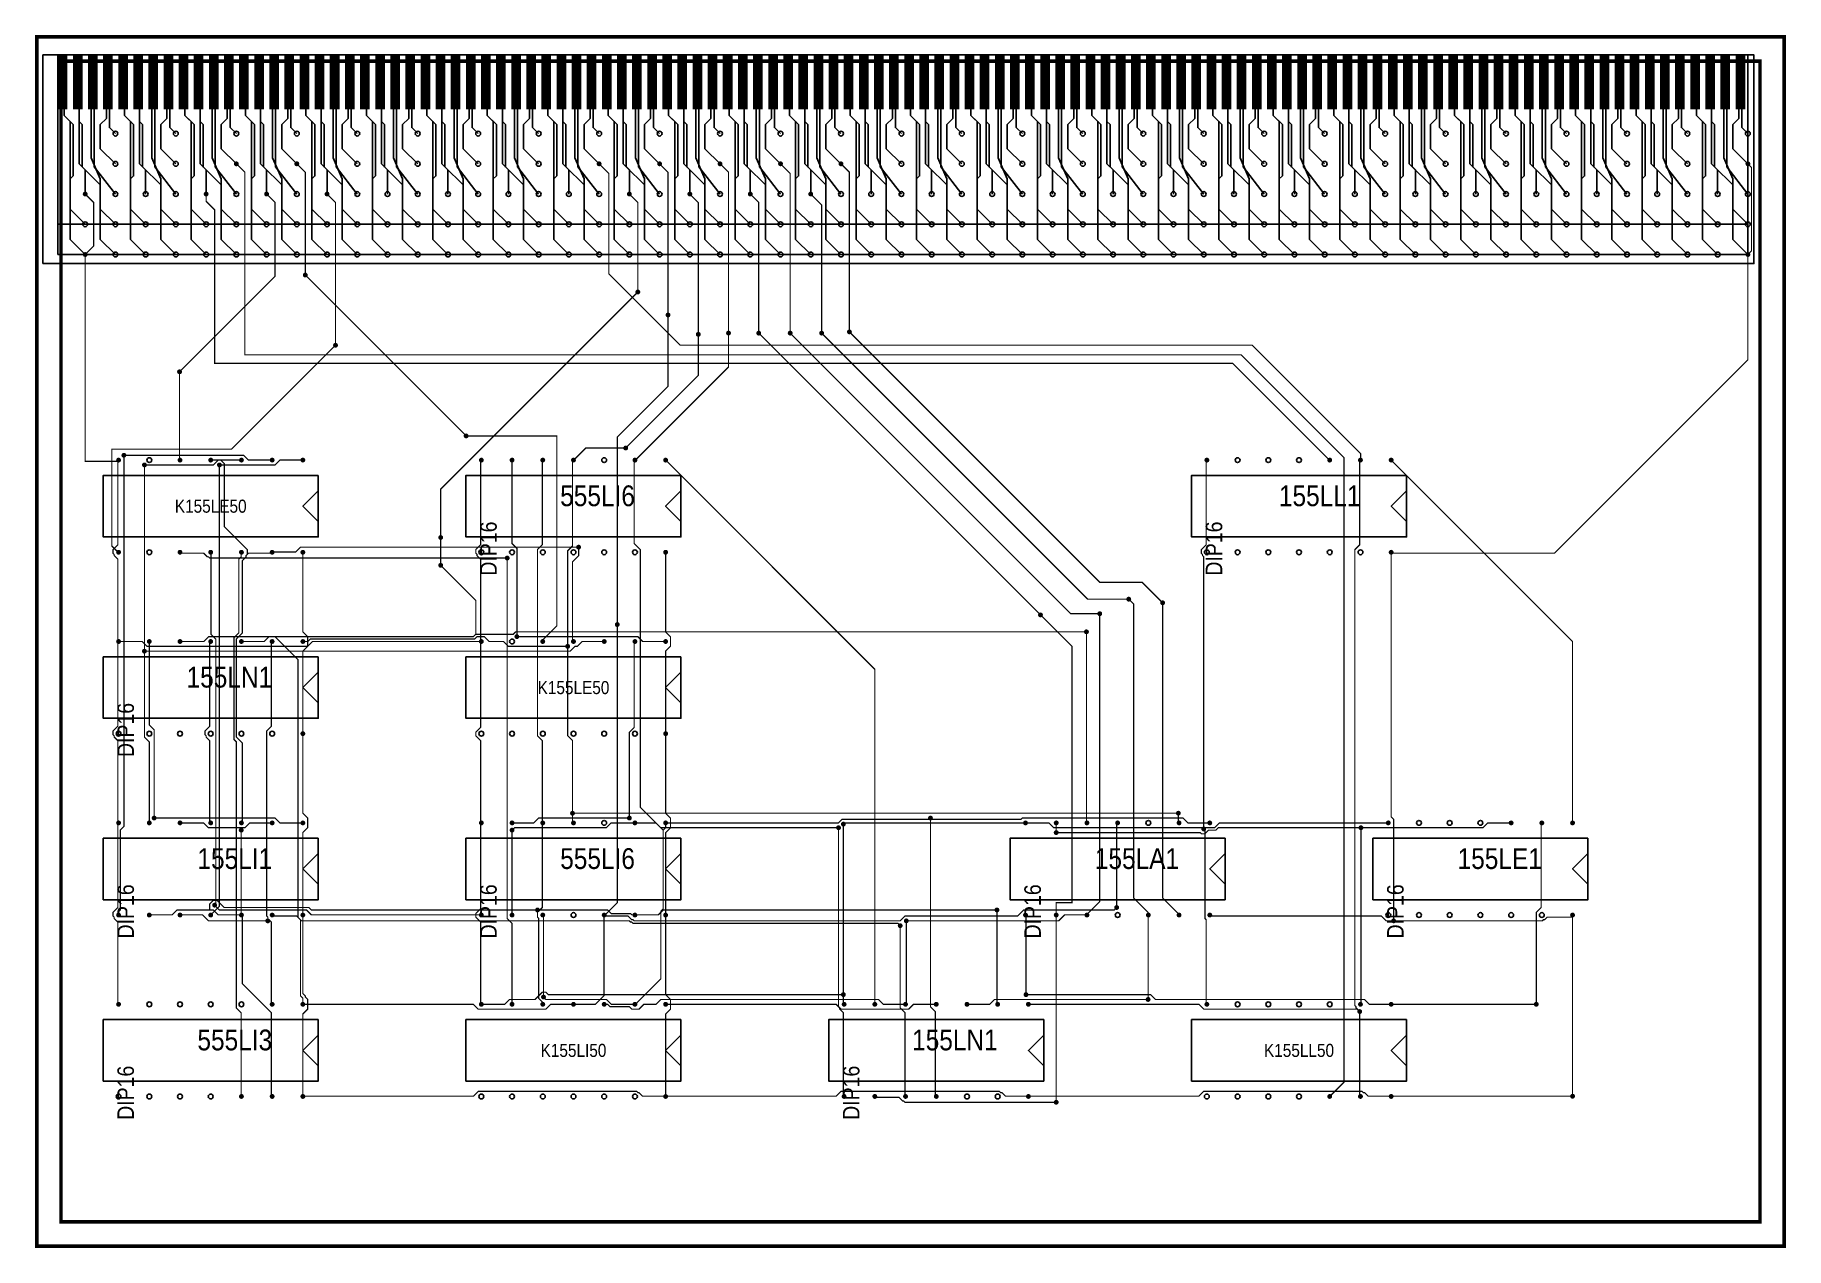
# Model space of a CAD drawing. Extents: x -2.4 to 12.1, y 2.4 to 12.5.
import ezdxf
from ezdxf.enums import TextEntityAlignment as Align

# ---------------------------------------------------------------- set-up
doc = ezdxf.new("R2010")
doc.units = 0
for name, color, linetype in [('COMP', 1, 'CONTINUOUS'), ('DEVICE', 5, 'CONTINUOUS'), ('PIN', 4, 'CONTINUOUS'), ('SLKSCR', 6, 'CONTINUOUS'), ('SOLDER', 2, 'CONTINUOUS')]:
    doc.layers.add(name, color=color, linetype=linetype)

msp = doc.modelspace()

# ---------------------------------------------------------------- texts
at = {"layer": 'DEVICE', "width": 0.88}
for s, p in [('555LI6', (2.586, 8.559)), ('155LL1', (8.586, 8.559)), ('155LN1', (-0.414, 7.059)), ('155LI1', (-0.414, 5.559)), ('555LI6', (2.586, 5.559)), ('155LA1', (7.086, 5.559)), ('155LE1', (10.086, 5.559)), ('555LI3', (-0.414, 4.059)), ('155LN1', (5.586, 4.059))]:
    msp.add_text(s, height=0.1717, dxfattribs=at).set_placement(p, align=Align.RIGHT)
for s, p in [('K155LE50', (-0.922, 8.559)), ('K155LE50', (2.078, 7.059)), ('K155LI50', (2.078, 4.059)), ('K155LL50', (8.078, 4.059))]:
    msp.add_text(s, height=0.108, dxfattribs=at).set_placement(p, align=Align.MIDDLE)
for p in [(1.443, 8.432), (7.443, 8.432), (-1.557, 6.932), (-1.557, 5.432), (1.443, 5.432), (5.943, 5.432), (8.943, 5.432), (-1.557, 3.932), (4.443, 3.932)]:
    msp.add_text('DIP16', height=0.1368, rotation=90, dxfattribs=at).set_placement(p, align=Align.RIGHT)

# ---------------------------------------------------------------- linework, layer by layer
at = {"layer": 'COMP'}
for points, const_width in [([(-2.147, 12.29), (-2.147, 11.84)], 0.08), ([(-2.022, 12.29), (-2.022, 11.84)], 0.08), ([(-1.897, 12.29), (-1.897, 11.84)], 0.08), ([(-1.772, 12.29), (-1.772, 11.84)], 0.08), ([(-1.647, 12.29), (-1.647, 11.84)], 0.08), ([(-1.522, 12.29), (-1.522, 11.84)], 0.08), ([(-1.397, 12.29), (-1.397, 11.84)], 0.08), ([(-1.272, 12.29), (-1.272, 11.84)], 0.08), ([(-1.147, 12.29), (-1.147, 11.84)], 0.08), ([(-1.022, 12.29), (-1.022, 11.84)], 0.08), ([(-0.897, 12.29), (-0.897, 11.84)], 0.08), ([(-0.772, 12.29), (-0.772, 11.84)], 0.08), ([(-0.647, 12.29), (-0.647, 11.84)], 0.08), ([(-0.522, 12.29), (-0.522, 11.84)], 0.08), ([(-0.397, 12.29), (-0.397, 11.84)], 0.08), ([(-0.272, 12.29), (-0.272, 11.84)], 0.08), ([(-0.147, 12.29), (-0.147, 11.84)], 0.08), ([(-0.022, 12.29), (-0.022, 11.84)], 0.08), ([(0.103, 12.29), (0.103, 11.84)], 0.08), ([(0.228, 12.29), (0.228, 11.84)], 0.08), ([(0.353, 12.29), (0.353, 11.84)], 0.08), ([(0.478, 12.29), (0.478, 11.84)], 0.08), ([(0.603, 12.29), (0.603, 11.84)], 0.08), ([(0.728, 12.29), (0.728, 11.84)], 0.08), ([(0.853, 12.29), (0.853, 11.84)], 0.08), ([(0.978, 12.29), (0.978, 11.84)], 0.08), ([(1.103, 12.29), (1.103, 11.84)], 0.08), ([(1.228, 12.29), (1.228, 11.84)], 0.08), ([(1.353, 12.29), (1.353, 11.84)], 0.08), ([(1.478, 12.29), (1.478, 11.84)], 0.08), ([(1.603, 12.29), (1.603, 11.84)], 0.08), ([(1.728, 12.29), (1.728, 11.84)], 0.08), ([(1.853, 12.29), (1.853, 11.84)], 0.08), ([(1.978, 12.29), (1.978, 11.84)], 0.08), ([(2.103, 12.29), (2.103, 11.84)], 0.08), ([(2.228, 12.29), (2.228, 11.84)], 0.08), ([(2.353, 12.29), (2.353, 11.84)], 0.08), ([(2.478, 12.29), (2.478, 11.84)], 0.08), ([(2.603, 12.29), (2.603, 11.84)], 0.08), ([(2.728, 12.29), (2.728, 11.84)], 0.08), ([(2.853, 12.29), (2.853, 11.84)], 0.08), ([(2.978, 12.29), (2.978, 11.84)], 0.08), ([(3.103, 12.29), (3.103, 11.84)], 0.08), ([(3.228, 12.29), (3.228, 11.84)], 0.08), ([(3.353, 12.29), (3.353, 11.84)], 0.08), ([(3.478, 12.29), (3.478, 11.84)], 0.08), ([(3.603, 12.29), (3.603, 11.84)], 0.08), ([(3.728, 12.29), (3.728, 11.84)], 0.08), ([(3.853, 12.29), (3.853, 11.84)], 0.08), ([(3.978, 12.29), (3.978, 11.84)], 0.08), ([(4.103, 12.29), (4.103, 11.84)], 0.08), ([(4.228, 12.29), (4.228, 11.84)], 0.08), ([(4.353, 12.29), (4.353, 11.84)], 0.08), ([(4.478, 12.29), (4.478, 11.84)], 0.08), ([(4.603, 12.29), (4.603, 11.84)], 0.08), ([(4.728, 12.29), (4.728, 11.84)], 0.08), ([(4.853, 12.29), (4.853, 11.84)], 0.08), ([(4.978, 12.29), (4.978, 11.84)], 0.08), ([(5.103, 12.29), (5.103, 11.84)], 0.08), ([(5.228, 12.29), (5.228, 11.84)], 0.08), ([(5.353, 12.29), (5.353, 11.84)], 0.08), ([(5.478, 12.29), (5.478, 11.84)], 0.08), ([(5.603, 12.29), (5.603, 11.84)], 0.08), ([(5.728, 12.29), (5.728, 11.84)], 0.08), ([(5.853, 12.29), (5.853, 11.84)], 0.08), ([(5.978, 12.29), (5.978, 11.84)], 0.08), ([(6.103, 12.29), (6.103, 11.84)], 0.08), ([(6.228, 12.29), (6.228, 11.84)], 0.08), ([(6.353, 12.29), (6.353, 11.84)], 0.08), ([(6.478, 12.29), (6.478, 11.84)], 0.08), ([(6.603, 12.29), (6.603, 11.84)], 0.08), ([(6.728, 12.29), (6.728, 11.84)], 0.08), ([(6.853, 12.29), (6.853, 11.84)], 0.08), ([(6.978, 12.29), (6.978, 11.84)], 0.08), ([(7.103, 12.29), (7.103, 11.84)], 0.08), ([(7.228, 12.29), (7.228, 11.84)], 0.08), ([(7.353, 12.29), (7.353, 11.84)], 0.08), ([(7.478, 12.29), (7.478, 11.84)], 0.08), ([(7.603, 12.29), (7.603, 11.84)], 0.08), ([(7.728, 12.29), (7.728, 11.84)], 0.08), ([(7.853, 12.29), (7.853, 11.84)], 0.08), ([(7.978, 12.29), (7.978, 11.84)], 0.08), ([(8.103, 12.29), (8.103, 11.84)], 0.08), ([(8.228, 12.29), (8.228, 11.84)], 0.08), ([(8.353, 12.29), (8.353, 11.84)], 0.08), ([(8.478, 12.29), (8.478, 11.84)], 0.08), ([(8.603, 12.29), (8.603, 11.84)], 0.08), ([(8.728, 12.29), (8.728, 11.84)], 0.08), ([(8.853, 12.29), (8.853, 11.84)], 0.08), ([(8.978, 12.29), (8.978, 11.84)], 0.08), ([(9.103, 12.29), (9.103, 11.84)], 0.08), ([(9.228, 12.29), (9.228, 11.84)], 0.08), ([(9.353, 12.29), (9.353, 11.84)], 0.08), ([(9.478, 12.29), (9.478, 11.84)], 0.08), ([(9.603, 12.29), (9.603, 11.84)], 0.08), ([(9.728, 12.29), (9.728, 11.84)], 0.08), ([(9.853, 12.29), (9.853, 11.84)], 0.08), ([(9.978, 12.29), (9.978, 11.84)], 0.08), ([(10.103, 12.29), (10.103, 11.84)], 0.08), ([(10.228, 12.29), (10.228, 11.84)], 0.08), ([(10.353, 12.29), (10.353, 11.84)], 0.08), ([(10.478, 12.29), (10.478, 11.84)], 0.08), ([(10.603, 12.29), (10.603, 11.84)], 0.08), ([(10.728, 12.29), (10.728, 11.84)], 0.08), ([(10.853, 12.29), (10.853, 11.84)], 0.08), ([(10.978, 12.29), (10.978, 11.84)], 0.08), ([(11.103, 12.29), (11.103, 11.84)], 0.08), ([(11.228, 12.29), (11.228, 11.84)], 0.08), ([(11.353, 12.29), (11.353, 11.84)], 0.08), ([(11.478, 12.29), (11.478, 11.84)], 0.08), ([(11.603, 12.29), (11.603, 11.84)], 0.08), ([(11.728, 12.29), (11.728, 11.84)], 0.08), ([(-0.46, 11.14), (-0.39, 11.07), (-0.39, 10.46), (-1.18, 9.67)], 0.01), ([(-0.14, 10.47), (1.19, 9.14)], 0.01), ([(2.61, 10.33), (0.98, 8.7), (0.98, 8.3)], 0.01), ([(2.86, 10.14), (2.86, 9.55), (2.44, 9.13), (2.44, 7.58)], 0.01), ([(3.36, 9.99), (3.36, 9.71), (2.59, 8.94), (2.586, 8.94), (2.58, 8.94)], 0.01), ([(3.61, 9.99), (5.94, 7.66)], 0.01), ([(3.87, 9.99), (6.19, 7.67), (6.43, 7.67)], 0.01), ([(4.13, 9.99), (6.33, 7.79), (6.67, 7.79)], 0.01), ([(4.36, 10), (6.43, 7.93), (6.78, 7.93), (6.95, 7.76)], 0.01), ([(0.11, 9.89), (-0.75, 9.03), (-1.74, 9.03), (-1.74, 8.23), (-1.7, 8.19)], 0.01), ([(3.11, 9.98), (3.11, 9.64), (2.51, 9.04)], 0.01), ([(-1.64, 8.98), (-0.65, 8.98), (-0.61, 8.94), (-0.414, 8.94)], 0.01), ([(-1.47, 8.9), (-0.9, 8.9), (-0.86, 8.94), (-0.668, 8.94)], 0.01), ([(-0.85, 8.9), (-0.39, 8.9), (-0.35, 8.94), (-0.16, 8.94)], 0.01), ([(10.34, 5.94), (10.34, 7.44), (8.84, 8.94)], 0.01), ([(1.53, 8.13), (-0.93, 8.13), (-0.94, 8.14), (-0.95, 8.14), (-0.98, 8.17), (-1.17, 8.17), (-1.176, 8.178)], 0.01), ([(2.12, 8.22), (-0.18, 8.22), (-0.22, 8.18), (-0.41, 8.18), (-0.414, 8.178)], 0.01), ([(0.98, 8.07), (1.27, 7.78), (1.27, 7.5)], 0.01), ([(1.316, 7.44), (-0.08, 7.44), (-0.12, 7.4), (-1.45, 7.4), (-1.49, 7.44), (-1.684, 7.44)], 0.01), ([(2.332, 7.44), (2.15, 7.44), (2.11, 7.4), (2.09, 7.4), (2.05, 7.36), (-1.47, 7.36)], 0.01), ([(6.32, 7.52), (1.6, 7.52), (1.58, 7.5), (1.27, 7.5), (1.25, 7.48), (-0.94, 7.48), (-0.98, 7.44), (-1.176, 7.44)], 0.01), ([(-0.16, 7.44), (-0.12, 7.44), (-0.1, 7.46), (1.26, 7.46), (1.28, 7.48), (1.34, 7.48), (1.38, 7.44), (1.5, 7.44), (1.54, 7.4), (2.03, 7.4)], 0.01), ([(1.61, 7.48), (2.61, 7.48), (2.65, 7.44), (2.84, 7.44)], 0.01), ([(-1.39, 5.98), (-0.39, 5.98), (-0.35, 5.94), (-0.16, 5.94)], 0.01), ([(-0.414, 5.94), (-0.6, 5.94), (-0.64, 5.9), (-0.67, 5.9), (-0.94, 5.9), (-0.98, 5.94), (-1.176, 5.94)], 0.01), ([(1.57, 5.94), (1.75, 5.94), (1.79, 5.98), (2.54, 5.98)], 0.01), ([(1.57, 5.88), (1.59, 5.9), (2.35, 5.9), (2.39, 5.94), (2.586, 5.94)], 0.01), ([(7.08, 6.02), (2.07, 6.02)], 0.01), ([(4.27, 5.9), (2.8, 5.9), (2.76, 5.94), (2.586, 5.94)], 0.01), ([(7.34, 5.94), (7.16, 5.94), (7.12, 5.98), (5.79, 5.98), (5.78, 5.97), (5.03, 5.97), (4.3, 5.97), (4.27, 5.94), (2.84, 5.94)], 0.01), ([(5.816, 5.94), (4.32, 5.94), (4.31, 5.93)], 0.01), ([(5.03, 5.98), (5.03, 5.97)], 0.01), ([(8.816, 5.94), (7.42, 5.94), (7.38, 5.9), (7.29, 5.9), (6.05, 5.9), (6.01, 5.94), (5.816, 5.94)], 0.01), ([(8.59, 5.9), (9.6, 5.9), (9.64, 5.94), (9.832, 5.94)], 0.01), ([(-0.67, 5.88), (-0.67, 5.9)], 0.01), ([(6.07, 5.86), (7.26, 5.86), (7.27, 5.85), (7.3, 5.85), (7.33, 5.88), (7.39, 5.88), (7.41, 5.9), (8.59, 5.9)], 0.01), ([(7.29, 5.89), (7.29, 5.9)], 0.01), ([(-1.425, 5.18), (-1.24, 5.18), (-1.2, 5.22), (-0.93, 5.22), (-0.9, 5.22), (-0.86, 5.18), (-0.67, 5.18), (-0.668, 5.178)], 0.01), ([(5.58, 5.22), (2.82, 5.22), (2.78, 5.18), (2.59, 5.18), (2.586, 5.178), (2.58, 5.18), (2.56, 5.18), (2.55, 5.19), (2.39, 5.19), (2.36, 5.22), (1.78, 5.22), (-0.09, 5.22), (-0.11, 5.24), (-0.81, 5.24), (-0.87, 5.3), (-0.9, 5.3), (-0.93, 5.27), (-0.93, 5.22)], 0.01), ([(1.316, 5.178), (1.31, 5.18), (-0.09, 5.18), (-0.13, 5.22), (-0.85, 5.22), (-0.89, 5.26)], 0.01), ([(6.57, 5.24), (6.55, 5.22), (5.8, 5.22), (5.75, 5.17), (4.82, 5.17), (4.78, 5.13), (2.58, 5.13), (2.57, 5.14), (2.56, 5.14), (2.53, 5.17), (2.34, 5.17), (2.332, 5.178)], 0.01), ([(-1.43, 5.178), (-1.43, 5.175)], 0.01), ([(-1.176, 5.178), (-1.17, 5.18), (-0.99, 5.18), (-0.94, 5.13), (-0.45, 5.13)], 0.01), ([(4.78, 5.09), (4.76, 5.11), (2.57, 5.11), (2.56, 5.12), (2.55, 5.12), (2.54, 5.13), (-0.17, 5.13), (-0.21, 5.17), (-0.41, 5.17), (-0.414, 5.178)], 0.01), ([(6.324, 5.178), (6.32, 5.18), (6.14, 5.18), (6.09, 5.13), (4.83, 5.13)], 0.01), ([(7.34, 5.178), (7.34, 5.175)], 0.01), ([(7.345, 5.17), (8.76, 5.17), (8.8, 5.13), (8.86, 5.13), (10.09, 5.13), (10.1, 5.14), (10.11, 5.14), (10.13, 5.16), (10.33, 5.16), (10.34, 5.17), (10.34, 5.178)], 0.01), ([(4.31, 4.52), (1.87, 4.52), (1.85, 4.54), (1.82, 4.54), (1.76, 4.48), (1.55, 4.48), (1.51, 4.44), (1.316, 4.44)], 0.01), ([(1.83, 4.5), (1.85, 4.48), (2.35, 4.48), (2.39, 4.44), (2.586, 4.44)], 0.01), ([(8.84, 4.44), (8.66, 4.44), (8.62, 4.48), (6.89, 4.48), (6.85, 4.52), (5.82, 4.52)], 0.01), ([(2.078, 4.44), (1.89, 4.44), (1.85, 4.4), (1.29, 4.4), (1.25, 4.44), (-0.16, 4.44)], 0.01), ([(4.824, 4.44), (4.64, 4.44), (4.6, 4.48), (2.8, 4.48), (2.76, 4.44), (2.66, 4.44), (2.62, 4.4), (2.56, 4.4), (2.54, 4.42), (2.38, 4.42), (2.36, 4.44), (2.332, 4.44)], 0.01), ([(5.078, 4.44), (4.89, 4.44), (4.85, 4.4), (4.29, 4.4), (4.25, 4.44), (2.84, 4.44)], 0.01), ([(6.83, 4.48), (5.56, 4.48), (5.52, 4.44), (5.332, 4.44)], 0.01), ([(8.58, 4.38), (8.56, 4.4), (7.29, 4.4), (7.25, 4.44), (5.84, 4.44)], 0.01), ([(10.04, 4.44), (8.84, 4.44)], 0.01), ([(-0.16, 3.678), (-0.16, 3.675)], 0.01), ([(-0.155, 3.68), (1.25, 3.68), (1.29, 3.72), (2.6, 3.72), (2.61, 3.71), (2.62, 3.71), (2.65, 3.68), (2.835, 3.68)], 0.01), ([(2.84, 3.678), (2.84, 3.675)], 0.01), ([(2.84, 3.675), (2.84, 3.678)], 0.01), ([(2.845, 3.68), (4.25, 3.68), (4.29, 3.72), (5.6, 3.72), (5.61, 3.71), (5.62, 3.71), (5.65, 3.68), (5.835, 3.68)], 0.01), ([(4.57, 3.675), (4.57, 3.678)], 0.01), ([(6.07, 3.63), (4.82, 3.63), (4.81, 3.64), (4.8, 3.64), (4.77, 3.67), (4.575, 3.67)], 0.01), ([(5.84, 3.675), (5.84, 3.678)], 0.01), ([(5.84, 3.678), (5.84, 3.675)], 0.01), ([(5.845, 3.68), (7.25, 3.68), (7.29, 3.72), (8.6, 3.72), (8.61, 3.71), (8.62, 3.71), (8.65, 3.68), (8.835, 3.68)], 0.01), ([(8.84, 3.675), (8.84, 3.678)], 0.01), ([(8.84, 3.678), (8.84, 3.675)], 0.01), ([(8.845, 3.68), (10.34, 3.68)], 0.01)]:
    msp.add_lwpolyline(points, dxfattribs=dict(at, const_width=const_width))
msp.add_lwpolyline([(-2.185, 10.89), (-2.185, 12.29), (11.79, 12.29), (11.79, 10.89), (-2.185, 10.89)], close=True, dxfattribs=at)
for points in [[(-2.135, 11.84), (-2.135, 11.79), (-2.06, 11.715), (-2.06, 11.29), (-2.085, 11.265), (-2.085, 11.015), (-1.96, 10.89)], [(-2.01, 11.84), (-2.01, 11.74), (-1.985, 11.715), (-1.985, 11.365), (-1.835, 11.215), (-1.835, 11.015), (-1.71, 10.89)], [(-1.885, 11.84), (-1.885, 11.365), (-1.71, 11.14)], [(-1.76, 11.84), (-1.76, 11.69), (-1.71, 11.64)], [(-1.635, 11.84), (-1.635, 11.79), (-1.56, 11.715), (-1.56, 11.29), (-1.585, 11.265), (-1.585, 11.015), (-1.46, 10.89)], [(-1.51, 11.84), (-1.51, 11.74), (-1.485, 11.715), (-1.485, 11.365), (-1.335, 11.215), (-1.335, 11.015), (-1.21, 10.89)], [(-1.385, 11.84), (-1.385, 11.365), (-1.21, 11.14)], [(-1.26, 11.84), (-1.26, 11.69), (-1.21, 11.64)], [(-1.135, 11.84), (-1.135, 11.79), (-1.06, 11.715), (-1.06, 11.29), (-1.085, 11.265), (-1.085, 11.015), (-0.96, 10.89)], [(-1.01, 11.84), (-1.01, 11.74), (-0.985, 11.715), (-0.985, 11.365), (-0.835, 11.215), (-0.835, 11.015), (-0.71, 10.89)], [(-0.885, 11.84), (-0.885, 11.365), (-0.71, 11.14)], [(-0.76, 11.84), (-0.76, 11.69), (-0.71, 11.64)], [(-0.635, 11.84), (-0.635, 11.79), (-0.56, 11.715), (-0.56, 11.29), (-0.585, 11.265), (-0.585, 11.015), (-0.46, 10.89)], [(-0.51, 11.84), (-0.51, 11.74), (-0.485, 11.715), (-0.485, 11.365), (-0.335, 11.215), (-0.335, 11.015), (-0.21, 10.89)], [(-0.385, 11.84), (-0.385, 11.365), (-0.21, 11.14)], [(-0.26, 11.84), (-0.26, 11.69), (-0.21, 11.64)], [(-0.135, 11.84), (-0.135, 11.79), (-0.06, 11.715), (-0.06, 11.29), (-0.085, 11.265), (-0.085, 11.015), (0.04, 10.89)], [(-0.01, 11.84), (-0.01, 11.74), (0.015, 11.715), (0.015, 11.365), (0.165, 11.215), (0.165, 11.015), (0.29, 10.89)], [(0.115, 11.84), (0.115, 11.365), (0.29, 11.14)], [(0.24, 11.84), (0.24, 11.69), (0.29, 11.64)], [(0.365, 11.84), (0.365, 11.79), (0.44, 11.715), (0.44, 11.29), (0.415, 11.265), (0.415, 11.015), (0.54, 10.89)], [(0.49, 11.84), (0.49, 11.74), (0.515, 11.715), (0.515, 11.365), (0.665, 11.215), (0.665, 11.015), (0.79, 10.89)], [(0.615, 11.84), (0.615, 11.365), (0.79, 11.14)], [(0.74, 11.84), (0.74, 11.69), (0.79, 11.64)], [(0.865, 11.84), (0.865, 11.79), (0.94, 11.715), (0.94, 11.29), (0.915, 11.265), (0.915, 11.015), (1.04, 10.89)], [(0.99, 11.84), (0.99, 11.74), (1.015, 11.715), (1.015, 11.365), (1.165, 11.215), (1.165, 11.015), (1.29, 10.89)], [(1.115, 11.84), (1.115, 11.365), (1.29, 11.14)], [(1.24, 11.84), (1.24, 11.69), (1.29, 11.64)], [(1.365, 11.84), (1.365, 11.79), (1.44, 11.715), (1.44, 11.29), (1.415, 11.265), (1.415, 11.015), (1.54, 10.89)], [(1.49, 11.84), (1.49, 11.74), (1.515, 11.715), (1.515, 11.365), (1.665, 11.215), (1.665, 11.015), (1.79, 10.89)], [(1.615, 11.84), (1.615, 11.365), (1.79, 11.14)], [(1.74, 11.84), (1.74, 11.69), (1.79, 11.64)], [(1.865, 11.84), (1.865, 11.79), (1.94, 11.715), (1.94, 11.29), (1.915, 11.265), (1.915, 11.015), (2.04, 10.89)], [(1.99, 11.84), (1.99, 11.74), (2.015, 11.715), (2.015, 11.365), (2.165, 11.215), (2.165, 11.015), (2.29, 10.89)], [(2.115, 11.84), (2.115, 11.365), (2.29, 11.14)], [(2.24, 11.84), (2.24, 11.69), (2.29, 11.64)], [(2.365, 11.84), (2.365, 11.79), (2.44, 11.715), (2.44, 11.29), (2.415, 11.265), (2.415, 11.015), (2.54, 10.89)], [(2.49, 11.84), (2.49, 11.74), (2.515, 11.715), (2.515, 11.365), (2.665, 11.215), (2.665, 11.015), (2.79, 10.89)], [(2.615, 11.84), (2.615, 11.365), (2.79, 11.14)], [(2.74, 11.84), (2.74, 11.69), (2.79, 11.64)], [(2.865, 11.84), (2.865, 11.79), (2.94, 11.715), (2.94, 11.29), (2.915, 11.265), (2.915, 11.015), (3.04, 10.89)], [(2.99, 11.84), (2.99, 11.74), (3.015, 11.715), (3.015, 11.365), (3.165, 11.215), (3.165, 11.015), (3.29, 10.89)], [(3.115, 11.84), (3.115, 11.365), (3.29, 11.14)], [(3.24, 11.84), (3.24, 11.69), (3.29, 11.64)], [(3.365, 11.84), (3.365, 11.79), (3.44, 11.715), (3.44, 11.29), (3.415, 11.265), (3.415, 11.015), (3.54, 10.89)], [(3.49, 11.84), (3.49, 11.74), (3.515, 11.715), (3.515, 11.365), (3.665, 11.215), (3.665, 11.015), (3.79, 10.89)], [(3.615, 11.84), (3.615, 11.365), (3.79, 11.14)], [(3.74, 11.84), (3.74, 11.69), (3.79, 11.64)], [(3.865, 11.84), (3.865, 11.79), (3.94, 11.715), (3.94, 11.29), (3.915, 11.265), (3.915, 11.015), (4.04, 10.89)], [(3.99, 11.84), (3.99, 11.74), (4.015, 11.715), (4.015, 11.365), (4.165, 11.215), (4.165, 11.015), (4.29, 10.89)], [(4.115, 11.84), (4.115, 11.365), (4.29, 11.14)], [(4.24, 11.84), (4.24, 11.69), (4.29, 11.64)], [(4.365, 11.84), (4.365, 11.79), (4.44, 11.715), (4.44, 11.29), (4.415, 11.265), (4.415, 11.015), (4.54, 10.89)], [(4.49, 11.84), (4.49, 11.74), (4.515, 11.715), (4.515, 11.365), (4.665, 11.215), (4.665, 11.015), (4.79, 10.89)], [(4.615, 11.84), (4.615, 11.365), (4.79, 11.14)], [(4.74, 11.84), (4.74, 11.69), (4.79, 11.64)], [(4.865, 11.84), (4.865, 11.79), (4.94, 11.715), (4.94, 11.29), (4.915, 11.265), (4.915, 11.015), (5.04, 10.89)], [(4.99, 11.84), (4.99, 11.74), (5.015, 11.715), (5.015, 11.365), (5.165, 11.215), (5.165, 11.015), (5.29, 10.89)], [(5.115, 11.84), (5.115, 11.365), (5.29, 11.14)], [(5.24, 11.84), (5.24, 11.69), (5.29, 11.64)], [(5.365, 11.84), (5.365, 11.79), (5.44, 11.715), (5.44, 11.29), (5.415, 11.265), (5.415, 11.015), (5.54, 10.89)], [(5.49, 11.84), (5.49, 11.74), (5.515, 11.715), (5.515, 11.365), (5.665, 11.215), (5.665, 11.015), (5.79, 10.89)], [(5.615, 11.84), (5.615, 11.365), (5.79, 11.14)], [(5.74, 11.84), (5.74, 11.69), (5.79, 11.64)], [(5.865, 11.84), (5.865, 11.79), (5.94, 11.715), (5.94, 11.29), (5.915, 11.265), (5.915, 11.015), (6.04, 10.89)], [(5.99, 11.84), (5.99, 11.74), (6.015, 11.715), (6.015, 11.365), (6.165, 11.215), (6.165, 11.015), (6.29, 10.89)], [(6.115, 11.84), (6.115, 11.365), (6.29, 11.14)], [(6.24, 11.84), (6.24, 11.69), (6.29, 11.64)], [(6.365, 11.84), (6.365, 11.79), (6.44, 11.715), (6.44, 11.29), (6.415, 11.265), (6.415, 11.015), (6.54, 10.89)], [(6.49, 11.84), (6.49, 11.74), (6.515, 11.715), (6.515, 11.365), (6.665, 11.215), (6.665, 11.015), (6.79, 10.89)], [(6.615, 11.84), (6.615, 11.365), (6.79, 11.14)], [(6.74, 11.84), (6.74, 11.69), (6.79, 11.64)], [(6.865, 11.84), (6.865, 11.79), (6.94, 11.715), (6.94, 11.29), (6.915, 11.265), (6.915, 11.015), (7.04, 10.89)], [(6.99, 11.84), (6.99, 11.74), (7.015, 11.715), (7.015, 11.365), (7.165, 11.215), (7.165, 11.015), (7.29, 10.89)], [(7.115, 11.84), (7.115, 11.365), (7.29, 11.14)], [(7.24, 11.84), (7.24, 11.69), (7.29, 11.64)], [(7.365, 11.84), (7.365, 11.79), (7.44, 11.715), (7.44, 11.29), (7.415, 11.265), (7.415, 11.015), (7.54, 10.89)], [(7.49, 11.84), (7.49, 11.74), (7.515, 11.715), (7.515, 11.365), (7.665, 11.215), (7.665, 11.015), (7.79, 10.89)], [(7.615, 11.84), (7.615, 11.365), (7.79, 11.14)], [(7.74, 11.84), (7.74, 11.69), (7.79, 11.64)], [(7.865, 11.84), (7.865, 11.79), (7.94, 11.715), (7.94, 11.29), (7.915, 11.265), (7.915, 11.015), (8.04, 10.89)], [(7.99, 11.84), (7.99, 11.74), (8.015, 11.715), (8.015, 11.365), (8.165, 11.215), (8.165, 11.015), (8.29, 10.89)], [(8.115, 11.84), (8.115, 11.365), (8.29, 11.14)], [(8.24, 11.84), (8.24, 11.69), (8.29, 11.64)], [(8.365, 11.84), (8.365, 11.79), (8.44, 11.715), (8.44, 11.29), (8.415, 11.265), (8.415, 11.015), (8.54, 10.89)], [(8.49, 11.84), (8.49, 11.74), (8.515, 11.715), (8.515, 11.365), (8.665, 11.215), (8.665, 11.015), (8.79, 10.89)], [(8.615, 11.84), (8.615, 11.365), (8.79, 11.14)], [(8.74, 11.84), (8.74, 11.69), (8.79, 11.64)], [(8.865, 11.84), (8.865, 11.79), (8.94, 11.715), (8.94, 11.29), (8.915, 11.265), (8.915, 11.015), (9.04, 10.89)], [(8.99, 11.84), (8.99, 11.74), (9.015, 11.715), (9.015, 11.365), (9.165, 11.215), (9.165, 11.015), (9.29, 10.89)], [(9.115, 11.84), (9.115, 11.365), (9.29, 11.14)], [(9.24, 11.84), (9.24, 11.69), (9.29, 11.64)], [(9.365, 11.84), (9.365, 11.79), (9.44, 11.715), (9.44, 11.29), (9.415, 11.265), (9.415, 11.015), (9.54, 10.89)], [(9.49, 11.84), (9.49, 11.74), (9.515, 11.715), (9.515, 11.365), (9.665, 11.215), (9.665, 11.015), (9.79, 10.89)], [(9.615, 11.84), (9.615, 11.365), (9.79, 11.14)], [(9.74, 11.84), (9.74, 11.69), (9.79, 11.64)], [(9.865, 11.84), (9.865, 11.79), (9.94, 11.715), (9.94, 11.29), (9.915, 11.265), (9.915, 11.015), (10.04, 10.89)], [(9.99, 11.84), (9.99, 11.74), (10.015, 11.715), (10.015, 11.365), (10.165, 11.215), (10.165, 11.015), (10.29, 10.89)], [(10.115, 11.84), (10.115, 11.365), (10.29, 11.14)], [(10.24, 11.84), (10.24, 11.69), (10.29, 11.64)], [(10.365, 11.84), (10.365, 11.79), (10.44, 11.715), (10.44, 11.29), (10.415, 11.265), (10.415, 11.015), (10.54, 10.89)], [(10.49, 11.84), (10.49, 11.74), (10.515, 11.715), (10.515, 11.365), (10.665, 11.215), (10.665, 11.015), (10.79, 10.89)], [(10.615, 11.84), (10.615, 11.365), (10.79, 11.14)], [(10.74, 11.84), (10.74, 11.69), (10.79, 11.64)], [(10.865, 11.84), (10.865, 11.79), (10.94, 11.715), (10.94, 11.29), (10.915, 11.265), (10.915, 11.015), (11.04, 10.89)], [(10.99, 11.84), (10.99, 11.74), (11.015, 11.715), (11.015, 11.365), (11.165, 11.215), (11.165, 11.015), (11.29, 10.89)], [(11.115, 11.84), (11.115, 11.365), (11.29, 11.14)], [(11.24, 11.84), (11.24, 11.69), (11.29, 11.64)], [(11.365, 11.84), (11.365, 11.79), (11.44, 11.715), (11.44, 11.29), (11.415, 11.265), (11.415, 11.015), (11.54, 10.89)], [(11.49, 11.84), (11.49, 11.74), (11.515, 11.715), (11.515, 11.365), (11.665, 11.215), (11.665, 11.015), (11.79, 10.89)], [(11.615, 11.84), (11.615, 11.365), (11.79, 11.14)], [(11.74, 11.84), (11.74, 11.69), (11.79, 11.64)]]:
    msp.add_lwpolyline(points, dxfattribs=at)
at = {"layer": 'COMP', "const_width": 0.02}
for points in [[(-0.15, 10.47, 1), (-0.13, 10.47, 1)], [(2.6, 10.33, 1), (2.62, 10.33, 1)], [(2.85, 10.14, 1), (2.87, 10.14, 1)], [(3.1, 9.98, 1), (3.12, 9.98, 1)], [(3.35, 9.99, 1), (3.37, 9.99, 1)], [(3.6, 9.99, 1), (3.62, 9.99, 1)], [(3.86, 9.99, 1), (3.88, 9.99, 1)], [(4.12, 9.99, 1), (4.14, 9.99, 1)], [(4.35, 10, 1), (4.37, 10, 1)], [(0.1, 9.89, 1), (0.12, 9.89, 1)], [(-1.19, 9.67, 1), (-1.17, 9.67, 1)], [(1.18, 9.14, 1), (1.2, 9.14, 1)], [(-1.65, 8.98, 1), (-1.63, 8.98, 1)], [(2.5, 9.04, 1), (2.52, 9.04, 1)], [(-1.48, 8.9, 1), (-1.46, 8.9, 1)], [(-0.86, 8.9, 1), (-0.84, 8.9, 1)], [(0.97, 8.3, 1), (0.99, 8.3, 1)], [(1.52, 8.13, 1), (1.54, 8.13, 1)], [(2.11, 8.22, 1), (2.13, 8.22, 1)], [(0.97, 8.07, 1), (0.99, 8.07, 1)], [(5.93, 7.66, 1), (5.95, 7.66, 1)], [(6.42, 7.67, 1), (6.44, 7.67, 1)], [(6.66, 7.79, 1), (6.68, 7.79, 1)], [(6.94, 7.76, 1), (6.96, 7.76, 1)], [(2.43, 7.58, 1), (2.45, 7.58, 1)], [(6.31, 7.52, 1), (6.33, 7.52, 1)], [(1.6, 7.48, 1), (1.62, 7.48, 1)], [(2.02, 7.4, 1), (2.04, 7.4, 1)], [(-1.48, 7.36, 1), (-1.46, 7.36, 1)], [(-1.4, 5.98, 1), (-1.38, 5.98, 1)], [(2.06, 6.02, 1), (2.08, 6.02, 1)], [(2.53, 5.98, 1), (2.55, 5.98, 1)], [(4.3, 5.93, 1), (4.32, 5.93, 1)], [(5.02, 5.98, 1), (5.04, 5.98, 1)], [(7.07, 6.02, 1), (7.09, 6.02, 1)], [(-0.68, 5.88, 1), (-0.66, 5.88, 1)], [(1.56, 5.88, 1), (1.58, 5.88, 1)], [(4.26, 5.9, 1), (4.28, 5.9, 1)], [(6.06, 5.86, 1), (6.08, 5.86, 1)], [(7.28, 5.89, 1), (7.3, 5.89, 1)], [(8.58, 5.9, 1), (8.6, 5.9, 1)], [(-0.9, 5.26, 1), (-0.88, 5.26, 1)], [(1.77, 5.22, 1), (1.79, 5.22, 1)], [(5.57, 5.22, 1), (5.59, 5.22, 1)], [(6.56, 5.24, 1), (6.58, 5.24, 1)], [(-0.46, 5.13, 1), (-0.44, 5.13, 1)], [(4.77, 5.09, 1), (4.79, 5.09, 1)], [(4.82, 5.13, 1), (4.84, 5.13, 1)], [(8.85, 5.13, 1), (8.87, 5.13, 1)], [(1.82, 4.5, 1), (1.84, 4.5, 1)], [(4.3, 4.52, 1), (4.32, 4.52, 1)], [(5.81, 4.52, 1), (5.83, 4.52, 1)], [(6.82, 4.48, 1), (6.84, 4.48, 1)], [(8.57, 4.38, 1), (8.59, 4.38, 1)], [(10.03, 4.44, 1), (10.05, 4.44, 1)], [(6.06, 3.63, 1), (6.08, 3.63, 1)], [(10.33, 3.68, 1), (10.35, 3.68, 1)]]:
    msp.add_lwpolyline(points, format="xyb", close=True, dxfattribs=at)
at = {"layer": 'DEVICE'}
msp.add_lwpolyline([(-2.185, 10.64), (-2.185, 12.29), (11.79, 12.29), (11.79, 10.64), (-2.185, 10.64)], close=True, dxfattribs=at)
at = {"layer": 'PIN', "const_width": 0.03}
msp.add_lwpolyline([(-2.16, 2.64), (-2.16, 12.24), (11.89, 12.24), (11.89, 2.64), (-2.16, 2.64)], close=True, dxfattribs=at)
at = {"layer": 'PIN', "const_width": 0.02}
for points in [[(-0.72, 11.39, 1), (-0.7, 11.39, 1)], [(-0.22, 11.39, 1), (-0.2, 11.39, 1)], [(2.28, 11.39, 1), (2.3, 11.39, 1)], [(2.78, 11.39, 1), (2.8, 11.39, 1)], [(3.28, 11.39, 1), (3.3, 11.39, 1)], [(3.78, 11.39, 1), (3.8, 11.39, 1)], [(4.28, 11.39, 1), (4.3, 11.39, 1)], [(11.78, 11.39, 1), (11.8, 11.39, 1)], [(-1.97, 11.14, 1), (-1.95, 11.14, 1)], [(-0.97, 11.14, 1), (-0.95, 11.14, 1)], [(-0.47, 11.14, 1), (-0.45, 11.14, 1)], [(0.03, 11.14, 1), (0.05, 11.14, 1)], [(2.53, 11.14, 1), (2.55, 11.14, 1)], [(3.03, 11.14, 1), (3.05, 11.14, 1)], [(3.53, 11.14, 1), (3.55, 11.14, 1)], [(4.03, 11.14, 1), (4.05, 11.14, 1)], [(-1.97, 10.64, 1), (-1.95, 10.64, 1)], [(11.78, 10.64, 1), (11.8, 10.64, 1)], [(-1.694, 8.94, 1), (-1.674, 8.94, 1)], [(-1.186, 8.94, 1), (-1.166, 8.94, 1)], [(-0.932, 8.94, 1), (-0.912, 8.94, 1)], [(-0.678, 8.94, 1), (-0.658, 8.94, 1)], [(-0.424, 8.94, 1), (-0.404, 8.94, 1)], [(-0.17, 8.94, 1), (-0.15, 8.94, 1)], [(1.306, 8.94, 1), (1.326, 8.94, 1)], [(1.56, 8.94, 1), (1.58, 8.94, 1)], [(1.814, 8.94, 1), (1.834, 8.94, 1)], [(2.068, 8.94, 1), (2.088, 8.94, 1)], [(2.576, 8.94, 1), (2.596, 8.94, 1)], [(2.83, 8.94, 1), (2.85, 8.94, 1)], [(7.306, 8.94, 1), (7.326, 8.94, 1)], [(8.322, 8.94, 1), (8.342, 8.94, 1)], [(8.576, 8.94, 1), (8.596, 8.94, 1)], [(8.83, 8.94, 1), (8.85, 8.94, 1)], [(-1.694, 8.178, 1), (-1.674, 8.178, 1)], [(-1.186, 8.178, 1), (-1.166, 8.178, 1)], [(-0.932, 8.178, 1), (-0.912, 8.178, 1)], [(-0.678, 8.178, 1), (-0.658, 8.178, 1)], [(-0.424, 8.178, 1), (-0.404, 8.178, 1)], [(-0.17, 8.178, 1), (-0.15, 8.178, 1)], [(2.83, 8.178, 1), (2.85, 8.178, 1)], [(8.83, 8.178, 1), (8.85, 8.178, 1)], [(-1.694, 7.44, 1), (-1.674, 7.44, 1)], [(-1.44, 7.44, 1), (-1.42, 7.44, 1)], [(-1.186, 7.44, 1), (-1.166, 7.44, 1)], [(-0.932, 7.44, 1), (-0.912, 7.44, 1)], [(-0.678, 7.44, 1), (-0.658, 7.44, 1)], [(-0.424, 7.44, 1), (-0.404, 7.44, 1)], [(-0.17, 7.44, 1), (-0.15, 7.44, 1)], [(1.306, 7.44, 1), (1.326, 7.44, 1)], [(1.814, 7.44, 1), (1.834, 7.44, 1)], [(2.068, 7.44, 1), (2.088, 7.44, 1)], [(2.322, 7.44, 1), (2.342, 7.44, 1)], [(2.576, 7.44, 1), (2.596, 7.44, 1)], [(2.83, 7.44, 1), (2.85, 7.44, 1)], [(-0.17, 6.678, 1), (-0.15, 6.678, 1)], [(2.83, 6.678, 1), (2.85, 6.678, 1)], [(-1.694, 5.94, 1), (-1.674, 5.94, 1)], [(-1.44, 5.94, 1), (-1.42, 5.94, 1)], [(-1.186, 5.94, 1), (-1.166, 5.94, 1)], [(-0.932, 5.94, 1), (-0.912, 5.94, 1)], [(-0.678, 5.94, 1), (-0.658, 5.94, 1)], [(-0.424, 5.94, 1), (-0.404, 5.94, 1)], [(-0.17, 5.94, 1), (-0.15, 5.94, 1)], [(1.306, 5.94, 1), (1.326, 5.94, 1)], [(1.56, 5.94, 1), (1.58, 5.94, 1)], [(1.814, 5.94, 1), (1.834, 5.94, 1)], [(2.068, 5.94, 1), (2.088, 5.94, 1)], [(2.576, 5.94, 1), (2.596, 5.94, 1)], [(2.83, 5.94, 1), (2.85, 5.94, 1)], [(5.806, 5.94, 1), (5.826, 5.94, 1)], [(6.06, 5.94, 1), (6.08, 5.94, 1)], [(6.314, 5.94, 1), (6.334, 5.94, 1)], [(6.568, 5.94, 1), (6.588, 5.94, 1)], [(7.076, 5.94, 1), (7.096, 5.94, 1)], [(7.33, 5.94, 1), (7.35, 5.94, 1)], [(8.806, 5.94, 1), (8.826, 5.94, 1)], [(9.822, 5.94, 1), (9.842, 5.94, 1)], [(10.076, 5.94, 1), (10.096, 5.94, 1)], [(10.33, 5.94, 1), (10.35, 5.94, 1)], [(-1.694, 5.178, 1), (-1.674, 5.178, 1)], [(-1.44, 5.178, 1), (-1.42, 5.178, 1)], [(-1.186, 5.178, 1), (-1.166, 5.178, 1)], [(-0.932, 5.178, 1), (-0.912, 5.178, 1)], [(-0.678, 5.178, 1), (-0.658, 5.178, 1)], [(-0.424, 5.178, 1), (-0.404, 5.178, 1)], [(-0.17, 5.178, 1), (-0.15, 5.178, 1)], [(1.306, 5.178, 1), (1.326, 5.178, 1)], [(1.56, 5.178, 1), (1.58, 5.178, 1)], [(1.814, 5.178, 1), (1.834, 5.178, 1)], [(2.322, 5.178, 1), (2.342, 5.178, 1)], [(2.576, 5.178, 1), (2.596, 5.178, 1)], [(2.83, 5.178, 1), (2.85, 5.178, 1)], [(5.806, 5.178, 1), (5.826, 5.178, 1)], [(6.06, 5.178, 1), (6.08, 5.178, 1)], [(6.314, 5.178, 1), (6.334, 5.178, 1)], [(6.822, 5.178, 1), (6.842, 5.178, 1)], [(7.076, 5.178, 1), (7.096, 5.178, 1)], [(7.33, 5.178, 1), (7.35, 5.178, 1)], [(10.33, 5.178, 1), (10.35, 5.178, 1)], [(-1.694, 4.44, 1), (-1.674, 4.44, 1)], [(-0.424, 4.44, 1), (-0.404, 4.44, 1)], [(-0.17, 4.44, 1), (-0.15, 4.44, 1)], [(1.306, 4.44, 1), (1.326, 4.44, 1)], [(1.56, 4.44, 1), (1.58, 4.44, 1)], [(1.814, 4.44, 1), (1.834, 4.44, 1)], [(2.068, 4.44, 1), (2.088, 4.44, 1)], [(2.322, 4.44, 1), (2.342, 4.44, 1)], [(2.576, 4.44, 1), (2.596, 4.44, 1)], [(2.83, 4.44, 1), (2.85, 4.44, 1)], [(4.306, 4.44, 1), (4.326, 4.44, 1)], [(4.56, 4.44, 1), (4.58, 4.44, 1)], [(4.814, 4.44, 1), (4.834, 4.44, 1)], [(5.068, 4.44, 1), (5.088, 4.44, 1)], [(5.322, 4.44, 1), (5.342, 4.44, 1)], [(5.576, 4.44, 1), (5.596, 4.44, 1)], [(5.83, 4.44, 1), (5.85, 4.44, 1)], [(7.306, 4.44, 1), (7.326, 4.44, 1)], [(8.576, 4.44, 1), (8.596, 4.44, 1)], [(8.83, 4.44, 1), (8.85, 4.44, 1)], [(-0.678, 3.678, 1), (-0.658, 3.678, 1)], [(-0.424, 3.678, 1), (-0.404, 3.678, 1)], [(-0.17, 3.678, 1), (-0.15, 3.678, 1)], [(2.83, 3.678, 1), (2.85, 3.678, 1)], [(4.306, 3.678, 1), (4.326, 3.678, 1)], [(4.56, 3.678, 1), (4.58, 3.678, 1)], [(4.814, 3.678, 1), (4.834, 3.678, 1)], [(5.068, 3.678, 1), (5.088, 3.678, 1)], [(5.83, 3.678, 1), (5.85, 3.678, 1)], [(8.322, 3.678, 1), (8.342, 3.678, 1)], [(8.576, 3.678, 1), (8.596, 3.678, 1)], [(8.83, 3.678, 1), (8.85, 3.678, 1)]]:
    msp.add_lwpolyline(points, format="xyb", close=True, dxfattribs=at)
at = {"layer": 'PIN'}
for centre in [(-1.71, 11.64), (-1.21, 11.64), (-0.71, 11.64), (-0.21, 11.64), (0.29, 11.64), (0.79, 11.64), (1.29, 11.64), (1.79, 11.64), (2.29, 11.64), (2.79, 11.64), (3.29, 11.64), (3.79, 11.64), (4.29, 11.64), (4.79, 11.64), (5.29, 11.64), (5.79, 11.64), (6.29, 11.64), (6.79, 11.64), (7.29, 11.64), (7.79, 11.64), (8.29, 11.64), (8.79, 11.64), (9.29, 11.64), (9.79, 11.64), (10.29, 11.64), (10.79, 11.64), (11.29, 11.64), (11.79, 11.64), (-1.71, 11.39), (-1.21, 11.39), (0.29, 11.39), (0.79, 11.39), (1.29, 11.39), (1.79, 11.39), (4.79, 11.39), (5.29, 11.39), (5.79, 11.39), (6.29, 11.39), (6.79, 11.39), (7.29, 11.39), (7.79, 11.39), (8.29, 11.39), (8.79, 11.39), (9.29, 11.39), (9.79, 11.39), (10.29, 11.39), (10.79, 11.39), (11.29, 11.39), (-1.71, 11.14), (-1.46, 11.14), (-1.21, 11.14), (-0.71, 11.14), (-0.21, 11.14), (0.29, 11.14), (0.54, 11.14), (0.79, 11.14), (1.04, 11.14), (1.29, 11.14), (1.54, 11.14), (1.79, 11.14), (2.04, 11.14), (2.29, 11.14), (2.79, 11.14), (3.29, 11.14), (3.79, 11.14), (4.29, 11.14), (4.54, 11.14), (4.79, 11.14), (5.04, 11.14), (5.29, 11.14), (5.54, 11.14), (5.79, 11.14), (6.04, 11.14), (6.29, 11.14), (6.54, 11.14), (6.79, 11.14), (7.04, 11.14), (7.29, 11.14), (7.54, 11.14), (7.79, 11.14), (8.04, 11.14), (8.29, 11.14), (8.54, 11.14), (8.79, 11.14), (9.04, 11.14), (9.29, 11.14), (9.54, 11.14), (9.79, 11.14), (10.04, 11.14), (10.29, 11.14), (10.54, 11.14), (10.79, 11.14), (11.04, 11.14), (11.29, 11.14), (11.54, 11.14), (11.79, 11.14), (-1.96, 10.89), (-1.71, 10.89), (-1.46, 10.89), (-1.21, 10.89), (-0.96, 10.89), (-0.71, 10.89), (-0.46, 10.89), (-0.21, 10.89), (0.04, 10.89), (0.29, 10.89), (0.54, 10.89), (0.79, 10.89), (1.04, 10.89), (1.29, 10.89), (1.54, 10.89), (1.79, 10.89), (2.04, 10.89), (2.29, 10.89), (2.54, 10.89), (2.79, 10.89), (3.04, 10.89), (3.29, 10.89), (3.54, 10.89), (3.79, 10.89), (4.04, 10.89), (4.29, 10.89), (4.54, 10.89), (4.79, 10.89), (5.04, 10.89), (5.29, 10.89), (5.54, 10.89), (5.79, 10.89), (6.04, 10.89), (6.29, 10.89), (6.54, 10.89), (6.79, 10.89), (7.04, 10.89), (7.29, 10.89), (7.54, 10.89), (7.79, 10.89), (8.04, 10.89), (8.29, 10.89), (8.54, 10.89), (8.79, 10.89), (9.04, 10.89), (9.29, 10.89), (9.54, 10.89), (9.79, 10.89), (10.04, 10.89), (10.29, 10.89), (10.54, 10.89), (10.79, 10.89), (11.04, 10.89), (11.29, 10.89), (11.54, 10.89), (11.79, 10.89), (-1.71, 10.64), (-1.46, 10.64), (-1.21, 10.64), (-0.96, 10.64), (-0.71, 10.64), (-0.46, 10.64), (-0.21, 10.64), (0.04, 10.64), (0.29, 10.64), (0.54, 10.64), (0.79, 10.64), (1.04, 10.64), (1.29, 10.64), (1.54, 10.64), (1.79, 10.64), (2.04, 10.64), (2.29, 10.64), (2.54, 10.64), (2.79, 10.64), (3.04, 10.64), (3.29, 10.64), (3.54, 10.64), (3.79, 10.64), (4.04, 10.64), (4.29, 10.64), (4.54, 10.64), (4.79, 10.64), (5.04, 10.64), (5.29, 10.64), (5.54, 10.64), (5.79, 10.64), (6.04, 10.64), (6.29, 10.64), (6.54, 10.64), (6.79, 10.64), (7.04, 10.64), (7.29, 10.64), (7.54, 10.64), (7.79, 10.64), (8.04, 10.64), (8.29, 10.64), (8.54, 10.64), (8.79, 10.64), (9.04, 10.64), (9.29, 10.64), (9.54, 10.64), (9.79, 10.64), (10.04, 10.64), (10.29, 10.64), (10.54, 10.64), (10.79, 10.64), (11.04, 10.64), (11.29, 10.64), (11.54, 10.64), (-1.43, 8.94), (2.332, 8.94), (7.57, 8.94), (7.824, 8.94), (8.078, 8.94), (-1.43, 8.178), (1.316, 8.178), (1.57, 8.178), (1.824, 8.178), (2.078, 8.178), (2.332, 8.178), (2.586, 8.178), (7.316, 8.178), (7.57, 8.178), (7.824, 8.178), (8.078, 8.178), (8.332, 8.178), (8.586, 8.178), (1.57, 7.44), (-1.684, 6.678), (-1.43, 6.678), (-1.176, 6.678), (-0.922, 6.678), (-0.668, 6.678), (-0.414, 6.678), (1.316, 6.678), (1.57, 6.678), (1.824, 6.678), (2.078, 6.678), (2.332, 6.678), (2.586, 6.678), (2.332, 5.94), (6.832, 5.94), (9.07, 5.94), (9.324, 5.94), (9.578, 5.94), (2.078, 5.178), (6.578, 5.178), (8.816, 5.178), (9.07, 5.178), (9.324, 5.178), (9.578, 5.178), (9.832, 5.178), (10.086, 5.178), (-1.43, 4.44), (-1.176, 4.44), (-0.922, 4.44), (-0.668, 4.44), (7.57, 4.44), (7.824, 4.44), (8.078, 4.44), (8.332, 4.44), (-1.684, 3.678), (-1.43, 3.678), (-1.176, 3.678), (-0.922, 3.678), (1.316, 3.678), (1.57, 3.678), (1.824, 3.678), (2.078, 3.678), (2.332, 3.678), (2.586, 3.678), (5.332, 3.678), (5.586, 3.678), (7.316, 3.678), (7.57, 3.678), (7.824, 3.678), (8.078, 3.678)]:
    msp.add_circle(centre, 0.02, dxfattribs=at)
at = {"layer": 'SLKSCR', "const_width": 0.03}
msp.add_lwpolyline([(-2.36, 2.44), (-2.36, 12.44), (12.09, 12.44), (12.09, 2.44), (-2.36, 2.44)], close=True, dxfattribs=at)
at = {"layer": 'SLKSCR'}
msp.add_lwpolyline([(-2.31, 10.565), (-2.31, 12.29), (11.84, 12.29), (11.84, 10.565), (-2.31, 10.565)], close=True, dxfattribs=at)
for points in [[(-0.033, 8.813), (-1.811, 8.813), (-1.811, 8.305), (-0.033, 8.305), (-0.033, 8.813)], [(2.967, 8.813), (1.189, 8.813), (1.189, 8.305), (2.967, 8.305), (2.967, 8.813)], [(8.967, 8.813), (7.189, 8.813), (7.189, 8.305), (8.967, 8.305), (8.967, 8.813)], [(-0.033, 8.686), (-0.16, 8.559), (-0.033, 8.432)], [(2.967, 8.686), (2.84, 8.559), (2.967, 8.432)], [(8.967, 8.686), (8.84, 8.559), (8.967, 8.432)], [(-0.033, 7.313), (-1.811, 7.313), (-1.811, 6.805), (-0.033, 6.805), (-0.033, 7.313)], [(2.967, 7.313), (1.189, 7.313), (1.189, 6.805), (2.967, 6.805), (2.967, 7.313)], [(-0.033, 7.186), (-0.16, 7.059), (-0.033, 6.932)], [(2.967, 7.186), (2.84, 7.059), (2.967, 6.932)], [(-0.033, 5.813), (-1.811, 5.813), (-1.811, 5.305), (-0.033, 5.305), (-0.033, 5.813)], [(2.967, 5.813), (1.189, 5.813), (1.189, 5.305), (2.967, 5.305), (2.967, 5.813)], [(7.467, 5.813), (5.689, 5.813), (5.689, 5.305), (7.467, 5.305), (7.467, 5.813)], [(10.467, 5.813), (8.689, 5.813), (8.689, 5.305), (10.467, 5.305), (10.467, 5.813)], [(-0.033, 5.686), (-0.16, 5.559), (-0.033, 5.432)], [(2.967, 5.686), (2.84, 5.559), (2.967, 5.432)], [(7.467, 5.686), (7.34, 5.559), (7.467, 5.432)], [(10.467, 5.686), (10.34, 5.559), (10.467, 5.432)], [(-0.033, 4.313), (-1.811, 4.313), (-1.811, 3.805), (-0.033, 3.805), (-0.033, 4.313)], [(2.967, 4.313), (1.189, 4.313), (1.189, 3.805), (2.967, 3.805), (2.967, 4.313)], [(5.967, 4.313), (4.189, 4.313), (4.189, 3.805), (5.967, 3.805), (5.967, 4.313)], [(8.967, 4.313), (7.189, 4.313), (7.189, 3.805), (8.967, 3.805), (8.967, 4.313)], [(-0.033, 4.186), (-0.16, 4.059), (-0.033, 3.932)], [(2.967, 4.186), (2.84, 4.059), (2.967, 3.932)], [(5.967, 4.186), (5.84, 4.059), (5.967, 3.932)], [(8.967, 4.186), (8.84, 4.059), (8.967, 3.932)]]:
    msp.add_lwpolyline(points, dxfattribs=at)
at = {"layer": 'SOLDER'}
for points, const_width in [([(-2.147, 12.29), (-2.147, 11.84)], 0.08), ([(-2.022, 12.29), (-2.022, 11.84)], 0.08), ([(-1.897, 12.29), (-1.897, 11.84)], 0.08), ([(-1.772, 12.29), (-1.772, 11.84)], 0.08), ([(-1.647, 12.29), (-1.647, 11.84)], 0.08), ([(-1.522, 12.29), (-1.522, 11.84)], 0.08), ([(-1.397, 12.29), (-1.397, 11.84)], 0.08), ([(-1.272, 12.29), (-1.272, 11.84)], 0.08), ([(-1.147, 12.29), (-1.147, 11.84)], 0.08), ([(-1.022, 12.29), (-1.022, 11.84)], 0.08), ([(-0.897, 12.29), (-0.897, 11.84)], 0.08), ([(-0.772, 12.29), (-0.772, 11.84)], 0.08), ([(-0.647, 12.29), (-0.647, 11.84)], 0.08), ([(-0.522, 12.29), (-0.522, 11.84)], 0.08), ([(-0.397, 12.29), (-0.397, 11.84)], 0.08), ([(-0.272, 12.29), (-0.272, 11.84)], 0.08), ([(-0.147, 12.29), (-0.147, 11.84)], 0.08), ([(-0.022, 12.29), (-0.022, 11.84)], 0.08), ([(0.103, 12.29), (0.103, 11.84)], 0.08), ([(0.228, 12.29), (0.228, 11.84)], 0.08), ([(0.353, 12.29), (0.353, 11.84)], 0.08), ([(0.478, 12.29), (0.478, 11.84)], 0.08), ([(0.603, 12.29), (0.603, 11.84)], 0.08), ([(0.728, 12.29), (0.728, 11.84)], 0.08), ([(0.853, 12.29), (0.853, 11.84)], 0.08), ([(0.978, 12.29), (0.978, 11.84)], 0.08), ([(1.103, 12.29), (1.103, 11.84)], 0.08), ([(1.228, 12.29), (1.228, 11.84)], 0.08), ([(1.353, 12.29), (1.353, 11.84)], 0.08), ([(1.478, 12.29), (1.478, 11.84)], 0.08), ([(1.603, 12.29), (1.603, 11.84)], 0.08), ([(1.728, 12.29), (1.728, 11.84)], 0.08), ([(1.853, 12.29), (1.853, 11.84)], 0.08), ([(1.978, 12.29), (1.978, 11.84)], 0.08), ([(2.103, 12.29), (2.103, 11.84)], 0.08), ([(2.228, 12.29), (2.228, 11.84)], 0.08), ([(2.353, 12.29), (2.353, 11.84)], 0.08), ([(2.478, 12.29), (2.478, 11.84)], 0.08), ([(2.603, 12.29), (2.603, 11.84)], 0.08), ([(2.728, 12.29), (2.728, 11.84)], 0.08), ([(2.853, 12.29), (2.853, 11.84)], 0.08), ([(2.978, 12.29), (2.978, 11.84)], 0.08), ([(3.103, 12.29), (3.103, 11.84)], 0.08), ([(3.228, 12.29), (3.228, 11.84)], 0.08), ([(3.353, 12.29), (3.353, 11.84)], 0.08), ([(3.478, 12.29), (3.478, 11.84)], 0.08), ([(3.603, 12.29), (3.603, 11.84)], 0.08), ([(3.728, 12.29), (3.728, 11.84)], 0.08), ([(3.853, 12.29), (3.853, 11.84)], 0.08), ([(3.978, 12.29), (3.978, 11.84)], 0.08), ([(4.103, 12.29), (4.103, 11.84)], 0.08), ([(4.228, 12.29), (4.228, 11.84)], 0.08), ([(4.353, 12.29), (4.353, 11.84)], 0.08), ([(4.478, 12.29), (4.478, 11.84)], 0.08), ([(4.603, 12.29), (4.603, 11.84)], 0.08), ([(4.728, 12.29), (4.728, 11.84)], 0.08), ([(4.853, 12.29), (4.853, 11.84)], 0.08), ([(4.978, 12.29), (4.978, 11.84)], 0.08), ([(5.103, 12.29), (5.103, 11.84)], 0.08), ([(5.228, 12.29), (5.228, 11.84)], 0.08), ([(5.353, 12.29), (5.353, 11.84)], 0.08), ([(5.478, 12.29), (5.478, 11.84)], 0.08), ([(5.603, 12.29), (5.603, 11.84)], 0.08), ([(5.728, 12.29), (5.728, 11.84)], 0.08), ([(5.853, 12.29), (5.853, 11.84)], 0.08), ([(5.978, 12.29), (5.978, 11.84)], 0.08), ([(6.103, 12.29), (6.103, 11.84)], 0.08), ([(6.228, 12.29), (6.228, 11.84)], 0.08), ([(6.353, 12.29), (6.353, 11.84)], 0.08), ([(6.478, 12.29), (6.478, 11.84)], 0.08), ([(6.603, 12.29), (6.603, 11.84)], 0.08), ([(6.728, 12.29), (6.728, 11.84)], 0.08), ([(6.853, 12.29), (6.853, 11.84)], 0.08), ([(6.978, 12.29), (6.978, 11.84)], 0.08), ([(7.103, 12.29), (7.103, 11.84)], 0.08), ([(7.228, 12.29), (7.228, 11.84)], 0.08), ([(7.353, 12.29), (7.353, 11.84)], 0.08), ([(7.478, 12.29), (7.478, 11.84)], 0.08), ([(7.603, 12.29), (7.603, 11.84)], 0.08), ([(7.728, 12.29), (7.728, 11.84)], 0.08), ([(7.853, 12.29), (7.853, 11.84)], 0.08), ([(7.978, 12.29), (7.978, 11.84)], 0.08), ([(8.103, 12.29), (8.103, 11.84)], 0.08), ([(8.228, 12.29), (8.228, 11.84)], 0.08), ([(8.353, 12.29), (8.353, 11.84)], 0.08), ([(8.478, 12.29), (8.478, 11.84)], 0.08), ([(8.603, 12.29), (8.603, 11.84)], 0.08), ([(8.728, 12.29), (8.728, 11.84)], 0.08), ([(8.853, 12.29), (8.853, 11.84)], 0.08), ([(8.978, 12.29), (8.978, 11.84)], 0.08), ([(9.103, 12.29), (9.103, 11.84)], 0.08), ([(9.228, 12.29), (9.228, 11.84)], 0.08), ([(9.353, 12.29), (9.353, 11.84)], 0.08), ([(9.478, 12.29), (9.478, 11.84)], 0.08), ([(9.603, 12.29), (9.603, 11.84)], 0.08), ([(9.728, 12.29), (9.728, 11.84)], 0.08), ([(9.853, 12.29), (9.853, 11.84)], 0.08), ([(9.978, 12.29), (9.978, 11.84)], 0.08), ([(10.103, 12.29), (10.103, 11.84)], 0.08), ([(10.228, 12.29), (10.228, 11.84)], 0.08), ([(10.353, 12.29), (10.353, 11.84)], 0.08), ([(10.478, 12.29), (10.478, 11.84)], 0.08), ([(10.603, 12.29), (10.603, 11.84)], 0.08), ([(10.728, 12.29), (10.728, 11.84)], 0.08), ([(10.853, 12.29), (10.853, 11.84)], 0.08), ([(10.978, 12.29), (10.978, 11.84)], 0.08), ([(11.103, 12.29), (11.103, 11.84)], 0.08), ([(11.228, 12.29), (11.228, 11.84)], 0.08), ([(11.353, 12.29), (11.353, 11.84)], 0.08), ([(11.478, 12.29), (11.478, 11.84)], 0.08), ([(11.603, 12.29), (11.603, 11.84)], 0.08), ([(11.728, 12.29), (11.728, 11.84)], 0.08), ([(8.332, 3.678), (8.45, 3.796), (8.45, 8.96), (7.6, 9.81), (-0.64, 9.81), (-0.64, 11.32), (-0.71, 11.39)], 0.01), ([(-0.21, 11.39), (-0.15, 11.33), (-0.144, 11.324)], 0.01), ([(-0.15, 11.33), (-0.14, 11.32), (-0.14, 10.47)], 0.01), ([(8.585, 8.94), (8.586, 8.94), (8.587, 8.941), (8.587, 8.993), (7.69, 9.89), (2.96, 9.89), (2.37, 10.48), (2.37, 11.31), (2.29, 11.39)], 0.01), ([(2.79, 11.39), (2.86, 11.32), (2.86, 10.14)], 0.01), ([(3.29, 11.39), (3.36, 11.32), (3.36, 9.99)], 0.01), ([(3.79, 11.39), (3.87, 11.31), (3.87, 9.99)], 0.01), ([(4.29, 11.39), (4.36, 11.32), (4.36, 10)], 0.01), ([(8.84, 8.17), (10.19, 8.17), (11.79, 9.77), (11.79, 10.64), (11.82, 10.67), (11.82, 11.36), (11.79, 11.39)], 0.01), ([(-1.69, 8.93), (-1.96, 8.93), (-1.96, 10.64), (-1.89, 10.71), (-1.89, 11.07), (-1.96, 11.14)], 0.01), ([(-0.96, 11.14), (-0.96, 11.08), (-0.89, 11.01), (-0.89, 9.74), (7.53, 9.74), (8.33, 8.94), (8.332, 8.94), (8.34, 8.94)], 0.01), ([(0.04, 11.14), (0.11, 11.07), (0.11, 9.89)], 0.01), ([(2.54, 11.14), (2.61, 11.07), (2.61, 10.33)], 0.01), ([(3.04, 11.14), (3.11, 11.07), (3.11, 9.98)], 0.01), ([(3.54, 11.14), (3.6, 11.08), (3.61, 11.07)], 0.01), ([(3.6, 11.08), (3.61, 11.07), (3.61, 9.99)], 0.01), ([(4.04, 11.14), (4.13, 11.05), (4.13, 9.99)], 0.01), ([(-1.18, 9.67), (-1.18, 8.94)], 0.01), ([(1.19, 9.14), (1.94, 9.14), (1.94, 7.57), (1.82, 7.45), (1.82, 7.44)], 0.01), ([(-1.684, 5.178), (-1.69, 5.18), (-1.69, 5.2), (-1.67, 5.22), (-1.67, 5.88), (-1.64, 5.91), (-1.64, 8.98)], 0.01), ([(2.51, 9.04), (2.18, 9.04), (2.08, 8.94), (2.078, 8.94), (2.07, 8.94)], 0.01), ([(-1.69, 8.935), (-1.69, 8.93), (-1.69, 8.24), (-1.73, 8.2), (-1.73, 8.17), (-1.72, 8.16), (-1.72, 8.15), (-1.69, 8.12), (-1.69, 7.445)], 0.01), ([(-1.684, 8.94), (-1.685, 8.94)], 0.01), ([(-1.43, 5.94), (-1.43, 6.61), (-1.47, 6.65), (-1.47, 7.36), (-1.47, 8.9)], 0.01), ([(-0.922, 8.94), (-0.84, 8.94), (-0.81, 8.91), (-0.81, 8.39), (-0.62, 8.2), (-0.62, 8.16)], 0.01), ([(-0.922, 5.178), (-0.85, 5.25), (-0.85, 8.9)], 0.01), ([(1.31, 8.935), (1.31, 8.24), (1.27, 8.2), (1.27, 8.17), (1.28, 8.16), (1.28, 8.15), (1.31, 8.12), (1.31, 7.445)], 0.01), ([(1.316, 8.94), (1.315, 8.94)], 0.01), ([(1.57, 8.94), (1.57, 8.25), (1.61, 8.21), (1.61, 7.48)], 0.01), ([(1.82, 8.935), (1.82, 8.24), (1.78, 8.2), (1.78, 6.66), (1.82, 6.62), (1.82, 5.945)], 0.01), ([(1.824, 8.94), (1.825, 8.94)], 0.01), ([(2.07, 5.945), (2.07, 6.02), (2.07, 6.62), (2.03, 6.66), (2.03, 7.4), (2.03, 8.19), (2.07, 8.23), (2.07, 8.935)], 0.01), ([(2.075, 8.94), (2.078, 8.94)], 0.01), ([(2.58, 8.935), (2.58, 8.25), (2.63, 8.2), (2.63, 6.07), (2.82, 5.88)], 0.01), ([(2.586, 8.94), (2.585, 8.94)], 0.01), ([(4.57, 4.44), (4.57, 7.21), (2.84, 8.94)], 0.01), ([(7.31, 8.935), (7.31, 8.24), (7.27, 8.2), (7.27, 8.17), (7.28, 8.16), (7.28, 8.15), (7.29, 8.14), (7.29, 5.89)], 0.01), ([(7.316, 8.94), (7.315, 8.94)], 0.01), ([(8.58, 8.935), (8.58, 8.24), (8.54, 8.2), (8.54, 4.43), (8.55, 4.42), (8.55, 4.41), (8.58, 4.38)], 0.01), ([(0.98, 8.3), (0.98, 8.07)], 0.01), ([(-0.89, 5.26), (-0.88, 5.27), (-0.88, 7.46), (-0.92, 7.5), (-0.92, 8.17), (-0.922, 8.178)], 0.01), ([(-0.668, 3.678), (-0.67, 3.68), (-0.67, 4.37), (-0.71, 4.41), (-0.71, 6.61), (-0.73, 6.63), (-0.73, 7.47), (-0.69, 7.51), (-0.69, 8.12), (-0.67, 8.14), (-0.67, 8.17), (-0.668, 8.178)], 0.01), ([(-0.66, 5.945), (-0.66, 6.6), (-0.71, 6.65), (-0.71, 7.46), (-0.66, 7.51), (-0.66, 8.11), (-0.63, 8.14), (-0.63, 8.15), (-0.62, 8.16), (-0.62, 8.17), (-0.62, 8.16), (-0.61, 8.17), (-0.42, 8.17), (-0.414, 8.178)], 0.01), ([(-0.16, 6.678), (-0.16, 7.36), (-0.12, 7.4), (-0.12, 7.48), (-0.16, 7.52), (-0.16, 8.178)], 0.01), ([(1.57, 4.44), (1.57, 5.11), (1.53, 5.15), (1.53, 8.13)], 0.01), ([(2.07, 7.445), (2.07, 8.1), (2.12, 8.15), (2.12, 8.22)], 0.01), ([(2.84, 8.178), (2.84, 7.52), (2.88, 7.48), (2.88, 7.4), (2.84, 7.36), (2.84, 6.678)], 0.01), ([(8.84, 8.178), (8.84, 8.17), (8.84, 5.99), (8.86, 5.97), (8.86, 5.13)], 0.01), ([(6.43, 7.67), (6.43, 5.29), (6.33, 5.19), (6.33, 5.18)], 0.01), ([(6.67, 7.79), (6.71, 7.75), (6.71, 5.32), (6.83, 5.2), (6.83, 5.18)], 0.01), ([(6.95, 7.76), (6.95, 5.32), (7.09, 5.18)], 0.01), ([(2.44, 7.58), (2.44, 5.28), (2.34, 5.18), (2.33, 5.18)], 0.01), ([(5.94, 7.66), (6.2, 7.4), (6.2, 5.28), (6.07, 5.28), (6.07, 5.18)], 0.01), ([(-1.69, 7.435), (-1.69, 6.74), (-1.73, 6.7), (-1.73, 6.67), (-1.72, 6.66), (-1.72, 6.65), (-1.69, 6.62), (-1.69, 5.945)], 0.01), ([(-1.685, 7.44), (-1.684, 7.44)], 0.01), ([(-1.684, 7.44), (-1.685, 7.44)], 0.01), ([(-1.43, 7.44), (-1.43, 6.75), (-1.39, 6.71), (-1.39, 5.98)], 0.01), ([(-0.93, 7.435), (-0.93, 6.74), (-0.97, 6.7), (-0.97, 6.67), (-0.96, 6.66), (-0.96, 6.65), (-0.93, 6.62), (-0.93, 5.945)], 0.01), ([(-0.922, 7.44), (-0.925, 7.44)], 0.01), ([(-0.668, 7.44), (-0.48, 7.44), (-0.44, 7.48), (-0.39, 7.48), (-0.2, 7.29), (-0.2, 5.16), (-0.18, 5.14), (-0.18, 4.51), (-0.16, 4.49), (-0.16, 4.44)], 0.01), ([(-0.42, 7.435), (-0.42, 6.74), (-0.46, 6.7), (-0.46, 5.17), (-0.45, 5.16), (-0.45, 5.15), (-0.45, 5.14), (-0.44, 5.14), (-0.42, 5.12), (-0.42, 4.445)], 0.01), ([(-0.414, 7.44), (-0.415, 7.44)], 0.01), ([(1.31, 5.945), (1.31, 6.62), (1.27, 6.66), (1.27, 6.69), (1.31, 6.73), (1.31, 7.435)], 0.01), ([(1.315, 7.44), (1.316, 7.44)], 0.01), ([(1.315, 7.44), (1.316, 7.44)], 0.01), ([(2.078, 7.44), (2.075, 7.44)], 0.01), ([(2.54, 5.98), (2.54, 6.69), (2.58, 6.73), (2.58, 7.435)], 0.01), ([(2.585, 7.44), (2.586, 7.44)], 0.01), ([(6.32, 5.945), (6.32, 7.52)], 0.01), ([(-0.16, 6.678), (-0.16, 6.02), (-0.12, 5.98), (-0.12, 5.9), (-0.16, 5.86), (-0.16, 5.178), (-0.16, 4.53), (-0.14, 4.51), (-0.14, 4.5), (-0.12, 4.48), (-0.12, 4.4), (-0.16, 4.36), (-0.16, 3.678)], 0.01), ([(2.84, 3.678), (2.84, 4.36), (2.88, 4.4), (2.88, 4.48), (2.84, 4.52), (2.84, 5.178), (2.84, 5.86), (2.88, 5.9), (2.88, 5.98), (2.84, 6.02), (2.84, 6.678)], 0.01), ([(-1.69, 5.935), (-1.69, 5.24), (-1.73, 5.2), (-1.73, 5.17), (-1.72, 5.16), (-1.72, 5.15), (-1.69, 5.12), (-1.69, 4.445)], 0.01), ([(-1.685, 5.94), (-1.684, 5.94)], 0.01), ([(-1.684, 5.94), (-1.685, 5.94)], 0.01), ([(-0.925, 5.94), (-0.922, 5.94)], 0.01), ([(-0.668, 5.94), (-0.665, 5.94)], 0.01), ([(1.31, 4.445), (1.31, 5.12), (1.27, 5.16), (1.27, 5.19), (1.31, 5.23), (1.31, 5.935)], 0.01), ([(1.315, 5.94), (1.316, 5.94)], 0.01), ([(1.316, 5.94), (1.315, 5.94)], 0.01), ([(1.82, 5.935), (1.82, 5.24), (1.79, 5.21), (1.78, 5.21), (1.78, 5.2), (1.78, 5.16), (1.79, 5.15), (1.79, 4.49), (1.82, 4.46), (1.82, 4.445)], 0.01), ([(1.824, 5.94), (1.825, 5.94)], 0.01), ([(1.825, 5.94), (1.824, 5.94)], 0.01), ([(2.078, 5.94), (2.075, 5.94)], 0.01), ([(2.84, 5.94), (2.84, 5.9), (2.82, 5.88), (2.82, 5.23), (2.8, 5.21), (2.8, 4.65), (2.59, 4.44), (2.586, 4.44)], 0.01), ([(5.078, 3.678), (5.07, 3.68), (5.07, 4.38), (5.03, 4.42), (5.03, 5.98)], 0.01), ([(6.07, 5.94), (6.07, 5.86)], 0.01), ([(6.324, 5.94), (6.325, 5.94)], 0.01), ([(6.57, 5.935), (6.57, 5.24)], 0.01), ([(6.578, 5.94), (6.575, 5.94)], 0.01), ([(7.08, 5.945), (7.08, 6.02)], 0.01), ([(7.086, 5.94), (7.085, 5.94)], 0.01), ([(10.08, 5.935), (10.08, 5.24), (10.04, 5.2), (10.04, 4.44)], 0.01), ([(10.086, 5.94), (10.085, 5.94)], 0.01), ([(-0.668, 5.178), (-0.67, 5.18), (-0.67, 5.88)], 0.01), ([(1.57, 5.178), (1.57, 5.88)], 0.01), ([(4.316, 3.678), (4.31, 3.68), (4.31, 4.37), (4.28, 4.4), (4.28, 4.41), (4.27, 4.42), (4.27, 5.9)], 0.01), ([(4.31, 5.93), (4.31, 4.52)], 0.01), ([(7.31, 4.445), (7.31, 5.14), (7.3, 5.15), (7.3, 5.88), (7.29, 5.89)], 0.01), ([(8.59, 4.445), (8.59, 5.9)], 0.01), ([(1.78, 5.22), (1.78, 5.2)], 0.01), ([(5.58, 4.445), (5.58, 5.22)], 0.01), ([(-0.414, 3.678), (-0.42, 3.68), (-0.42, 4.37), (-0.66, 4.61), (-0.66, 5.17), (-0.668, 5.178)], 0.01), ([(-0.45, 5.13), (-0.45, 5.15)], 0.01), ([(1.824, 5.178), (1.83, 5.17), (1.83, 4.5)], 0.01), ([(2.332, 5.178), (2.33, 5.17), (2.33, 4.51), (2.26, 4.44), (2.078, 4.44)], 0.01), ([(4.824, 3.678), (4.82, 3.68), (4.82, 4.37), (4.78, 4.41), (4.78, 5.09)], 0.01), ([(4.83, 5.13), (4.83, 4.445)], 0.01), ([(5.82, 4.52), (5.82, 5.17), (5.816, 5.178)], 0.01), ([(6.07, 5.178), (6.07, 3.63)], 0.01), ([(6.832, 5.178), (6.83, 5.17), (6.83, 4.48)], 0.01), ([(10.34, 3.68), (10.34, 5.178)], 0.01), ([(4.31, 4.445), (4.31, 4.52)], 0.01), ([(-1.685, 4.44), (-1.684, 4.44)], 0.01), ([(-0.415, 4.44), (-0.414, 4.44)], 0.01), ([(1.316, 4.44), (1.315, 4.44)], 0.01), ([(1.825, 4.44), (1.824, 4.44)], 0.01), ([(4.316, 4.44), (4.315, 4.44)], 0.01), ([(4.825, 4.44), (4.824, 4.44)], 0.01), ([(5.586, 4.44), (5.585, 4.44)], 0.01), ([(7.316, 4.44), (7.315, 4.44)], 0.01), ([(8.586, 3.678), (8.58, 3.68), (8.58, 4.38)], 0.01), ([(8.586, 4.44), (8.585, 4.44)], 0.01)]:
    msp.add_lwpolyline(points, dxfattribs=dict(at, const_width=const_width))
for points in [[(-2.135, 11.84), (-2.135, 11.79), (-2.085, 11.74), (-2.085, 10.765), (-1.96, 10.64)], [(-2.01, 11.84), (-2.01, 11.39), (-1.96, 11.34), (-1.96, 11.14)], [(-1.91, 11.84), (-1.91, 11.44), (-1.835, 11.265), (-1.835, 10.765), (-1.71, 10.64)], [(-1.785, 11.84), (-1.785, 11.765), (-1.835, 11.715), (-1.835, 11.515), (-1.71, 11.39)], [(-1.635, 11.84), (-1.635, 11.79), (-1.585, 11.74), (-1.585, 10.765), (-1.46, 10.64)], [(-1.51, 11.84), (-1.51, 11.39), (-1.46, 11.34), (-1.46, 11.14)], [(-1.41, 11.84), (-1.41, 11.44), (-1.335, 11.265), (-1.335, 10.765), (-1.21, 10.64)], [(-1.285, 11.84), (-1.285, 11.765), (-1.335, 11.715), (-1.335, 11.515), (-1.21, 11.39)], [(-1.135, 11.84), (-1.135, 11.79), (-1.085, 11.74), (-1.085, 10.765), (-0.96, 10.64)], [(-1.01, 11.84), (-1.01, 11.39), (-0.96, 11.34), (-0.96, 11.14)], [(-0.91, 11.84), (-0.91, 11.44), (-0.835, 11.265), (-0.835, 10.765), (-0.71, 10.64)], [(-0.785, 11.84), (-0.785, 11.765), (-0.835, 11.715), (-0.835, 11.515), (-0.71, 11.39)], [(-0.635, 11.84), (-0.635, 11.79), (-0.585, 11.74), (-0.585, 10.765), (-0.46, 10.64)], [(-0.51, 11.84), (-0.51, 11.39), (-0.46, 11.34), (-0.46, 11.14)], [(-0.41, 11.84), (-0.41, 11.44), (-0.335, 11.265), (-0.335, 10.765), (-0.21, 10.64)], [(-0.285, 11.84), (-0.285, 11.765), (-0.335, 11.715), (-0.335, 11.515), (-0.21, 11.39)], [(-0.135, 11.84), (-0.135, 11.79), (-0.085, 11.74), (-0.085, 10.765), (0.04, 10.64)], [(-0.01, 11.84), (-0.01, 11.39), (0.04, 11.34), (0.04, 11.14)], [(0.09, 11.84), (0.09, 11.44), (0.165, 11.265), (0.165, 10.765), (0.29, 10.64)], [(0.215, 11.84), (0.215, 11.765), (0.165, 11.715), (0.165, 11.515), (0.29, 11.39)], [(0.365, 11.84), (0.365, 11.79), (0.415, 11.74), (0.415, 10.765), (0.54, 10.64)], [(0.49, 11.84), (0.49, 11.39), (0.54, 11.34), (0.54, 11.14)], [(0.59, 11.84), (0.59, 11.44), (0.665, 11.265), (0.665, 10.765), (0.79, 10.64)], [(0.715, 11.84), (0.715, 11.765), (0.665, 11.715), (0.665, 11.515), (0.79, 11.39)], [(0.865, 11.84), (0.865, 11.79), (0.915, 11.74), (0.915, 10.765), (1.04, 10.64)], [(0.99, 11.84), (0.99, 11.39), (1.04, 11.34), (1.04, 11.14)], [(1.09, 11.84), (1.09, 11.44), (1.165, 11.265), (1.165, 10.765), (1.29, 10.64)], [(1.215, 11.84), (1.215, 11.765), (1.165, 11.715), (1.165, 11.515), (1.29, 11.39)], [(1.365, 11.84), (1.365, 11.79), (1.415, 11.74), (1.415, 10.765), (1.54, 10.64)], [(1.49, 11.84), (1.49, 11.39), (1.54, 11.34), (1.54, 11.14)], [(1.59, 11.84), (1.59, 11.44), (1.665, 11.265), (1.665, 10.765), (1.79, 10.64)], [(1.715, 11.84), (1.715, 11.765), (1.665, 11.715), (1.665, 11.515), (1.79, 11.39)], [(1.865, 11.84), (1.865, 11.79), (1.915, 11.74), (1.915, 10.765), (2.04, 10.64)], [(1.99, 11.84), (1.99, 11.39), (2.04, 11.34), (2.04, 11.14)], [(2.09, 11.84), (2.09, 11.44), (2.165, 11.265), (2.165, 10.765), (2.29, 10.64)], [(2.215, 11.84), (2.215, 11.765), (2.165, 11.715), (2.165, 11.515), (2.29, 11.39)], [(2.365, 11.84), (2.365, 11.79), (2.415, 11.74), (2.415, 10.765), (2.54, 10.64)], [(2.49, 11.84), (2.49, 11.39), (2.54, 11.34), (2.54, 11.14)], [(2.59, 11.84), (2.59, 11.44), (2.665, 11.265), (2.665, 10.765), (2.79, 10.64)], [(2.715, 11.84), (2.715, 11.765), (2.665, 11.715), (2.665, 11.515), (2.79, 11.39)], [(2.865, 11.84), (2.865, 11.79), (2.915, 11.74), (2.915, 10.765), (3.04, 10.64)], [(2.99, 11.84), (2.99, 11.39), (3.04, 11.34), (3.04, 11.14)], [(3.09, 11.84), (3.09, 11.44), (3.165, 11.265), (3.165, 10.765), (3.29, 10.64)], [(3.215, 11.84), (3.215, 11.765), (3.165, 11.715), (3.165, 11.515), (3.29, 11.39)], [(3.365, 11.84), (3.365, 11.79), (3.415, 11.74), (3.415, 10.765), (3.54, 10.64)], [(3.49, 11.84), (3.49, 11.39), (3.54, 11.34), (3.54, 11.14)], [(3.59, 11.84), (3.59, 11.44), (3.665, 11.265), (3.665, 10.765), (3.79, 10.64)], [(3.715, 11.84), (3.715, 11.765), (3.665, 11.715), (3.665, 11.515), (3.79, 11.39)], [(3.865, 11.84), (3.865, 11.79), (3.915, 11.74), (3.915, 10.765), (4.04, 10.64)], [(3.99, 11.84), (3.99, 11.39), (4.04, 11.34), (4.04, 11.14)], [(4.09, 11.84), (4.09, 11.44), (4.165, 11.265), (4.165, 10.765), (4.29, 10.64)], [(4.215, 11.84), (4.215, 11.765), (4.165, 11.715), (4.165, 11.515), (4.29, 11.39)], [(4.365, 11.84), (4.365, 11.79), (4.415, 11.74), (4.415, 10.765), (4.54, 10.64)], [(4.49, 11.84), (4.49, 11.39), (4.54, 11.34), (4.54, 11.14)], [(4.59, 11.84), (4.59, 11.44), (4.665, 11.265), (4.665, 10.765), (4.79, 10.64)], [(4.715, 11.84), (4.715, 11.765), (4.665, 11.715), (4.665, 11.515), (4.79, 11.39)], [(4.865, 11.84), (4.865, 11.79), (4.915, 11.74), (4.915, 10.765), (5.04, 10.64)], [(4.99, 11.84), (4.99, 11.39), (5.04, 11.34), (5.04, 11.14)], [(5.09, 11.84), (5.09, 11.44), (5.165, 11.265), (5.165, 10.765), (5.29, 10.64)], [(5.215, 11.84), (5.215, 11.765), (5.165, 11.715), (5.165, 11.515), (5.29, 11.39)], [(5.365, 11.84), (5.365, 11.79), (5.415, 11.74), (5.415, 10.765), (5.54, 10.64)], [(5.49, 11.84), (5.49, 11.39), (5.54, 11.34), (5.54, 11.14)], [(5.59, 11.84), (5.59, 11.44), (5.665, 11.265), (5.665, 10.765), (5.79, 10.64)], [(5.715, 11.84), (5.715, 11.765), (5.665, 11.715), (5.665, 11.515), (5.79, 11.39)], [(5.865, 11.84), (5.865, 11.79), (5.915, 11.74), (5.915, 10.765), (6.04, 10.64)], [(5.99, 11.84), (5.99, 11.39), (6.04, 11.34), (6.04, 11.14)], [(6.09, 11.84), (6.09, 11.44), (6.165, 11.265), (6.165, 10.765), (6.29, 10.64)], [(6.215, 11.84), (6.215, 11.765), (6.165, 11.715), (6.165, 11.515), (6.29, 11.39)], [(6.365, 11.84), (6.365, 11.79), (6.415, 11.74), (6.415, 10.765), (6.54, 10.64)], [(6.49, 11.84), (6.49, 11.39), (6.54, 11.34), (6.54, 11.14)], [(6.59, 11.84), (6.59, 11.44), (6.665, 11.265), (6.665, 10.765), (6.79, 10.64)], [(6.715, 11.84), (6.715, 11.765), (6.665, 11.715), (6.665, 11.515), (6.79, 11.39)], [(6.865, 11.84), (6.865, 11.79), (6.915, 11.74), (6.915, 10.765), (7.04, 10.64)], [(6.99, 11.84), (6.99, 11.39), (7.04, 11.34), (7.04, 11.14)], [(7.09, 11.84), (7.09, 11.44), (7.165, 11.265), (7.165, 10.765), (7.29, 10.64)], [(7.215, 11.84), (7.215, 11.765), (7.165, 11.715), (7.165, 11.515), (7.29, 11.39)], [(7.365, 11.84), (7.365, 11.79), (7.415, 11.74), (7.415, 10.765), (7.54, 10.64)], [(7.49, 11.84), (7.49, 11.39), (7.54, 11.34), (7.54, 11.14)], [(7.59, 11.84), (7.59, 11.44), (7.665, 11.265), (7.665, 10.765), (7.79, 10.64)], [(7.715, 11.84), (7.715, 11.765), (7.665, 11.715), (7.665, 11.515), (7.79, 11.39)], [(7.865, 11.84), (7.865, 11.79), (7.915, 11.74), (7.915, 10.765), (8.04, 10.64)], [(7.99, 11.84), (7.99, 11.39), (8.04, 11.34), (8.04, 11.14)], [(8.09, 11.84), (8.09, 11.44), (8.165, 11.265), (8.165, 10.765), (8.29, 10.64)], [(8.215, 11.84), (8.215, 11.765), (8.165, 11.715), (8.165, 11.515), (8.29, 11.39)], [(8.365, 11.84), (8.365, 11.79), (8.415, 11.74), (8.415, 10.765), (8.54, 10.64)], [(8.49, 11.84), (8.49, 11.39), (8.54, 11.34), (8.54, 11.14)], [(8.59, 11.84), (8.59, 11.44), (8.665, 11.265), (8.665, 10.765), (8.79, 10.64)], [(8.715, 11.84), (8.715, 11.765), (8.665, 11.715), (8.665, 11.515), (8.79, 11.39)], [(8.865, 11.84), (8.865, 11.79), (8.915, 11.74), (8.915, 10.765), (9.04, 10.64)], [(8.99, 11.84), (8.99, 11.39), (9.04, 11.34), (9.04, 11.14)], [(9.09, 11.84), (9.09, 11.44), (9.165, 11.265), (9.165, 10.765), (9.29, 10.64)], [(9.215, 11.84), (9.215, 11.765), (9.165, 11.715), (9.165, 11.515), (9.29, 11.39)], [(9.365, 11.84), (9.365, 11.79), (9.415, 11.74), (9.415, 10.765), (9.54, 10.64)], [(9.49, 11.84), (9.49, 11.39), (9.54, 11.34), (9.54, 11.14)], [(9.59, 11.84), (9.59, 11.44), (9.665, 11.265), (9.665, 10.765), (9.79, 10.64)], [(9.715, 11.84), (9.715, 11.765), (9.665, 11.715), (9.665, 11.515), (9.79, 11.39)], [(9.865, 11.84), (9.865, 11.79), (9.915, 11.74), (9.915, 10.765), (10.04, 10.64)], [(9.99, 11.84), (9.99, 11.39), (10.04, 11.34), (10.04, 11.14)], [(10.09, 11.84), (10.09, 11.44), (10.165, 11.265), (10.165, 10.765), (10.29, 10.64)], [(10.215, 11.84), (10.215, 11.765), (10.165, 11.715), (10.165, 11.515), (10.29, 11.39)], [(10.365, 11.84), (10.365, 11.79), (10.415, 11.74), (10.415, 10.765), (10.54, 10.64)], [(10.49, 11.84), (10.49, 11.39), (10.54, 11.34), (10.54, 11.14)], [(10.59, 11.84), (10.59, 11.44), (10.665, 11.265), (10.665, 10.765), (10.79, 10.64)], [(10.715, 11.84), (10.715, 11.765), (10.665, 11.715), (10.665, 11.515), (10.79, 11.39)], [(10.865, 11.84), (10.865, 11.79), (10.915, 11.74), (10.915, 10.765), (11.04, 10.64)], [(10.99, 11.84), (10.99, 11.39), (11.04, 11.34), (11.04, 11.14)], [(11.09, 11.84), (11.09, 11.44), (11.165, 11.265), (11.165, 10.765), (11.29, 10.64)], [(11.215, 11.84), (11.215, 11.765), (11.165, 11.715), (11.165, 11.515), (11.29, 11.39)], [(11.365, 11.84), (11.365, 11.79), (11.415, 11.74), (11.415, 10.765), (11.54, 10.64)], [(11.49, 11.84), (11.49, 11.39), (11.54, 11.34), (11.54, 11.14)], [(11.59, 11.84), (11.59, 11.44), (11.665, 11.265)], [(11.59, 11.84), (11.59, 11.44), (11.665, 11.265), (11.665, 10.765), (11.79, 10.64)], [(11.715, 11.84), (11.715, 11.765), (11.665, 11.715), (11.665, 11.515), (11.79, 11.39)], [(11.79, 10.64), (11.665, 10.765), (11.665, 11.265)]]:
    msp.add_lwpolyline(points, dxfattribs=at)

msp.set_redraw_order([(e.dxf.handle, doc.entitydb.next_handle()) for e in msp.query("TEXT MTEXT ATTDEF DIMENSION ARC_DIMENSION")])  # texts and dimensions are drawn at this point

doc.saveas('drawing.dxf')
